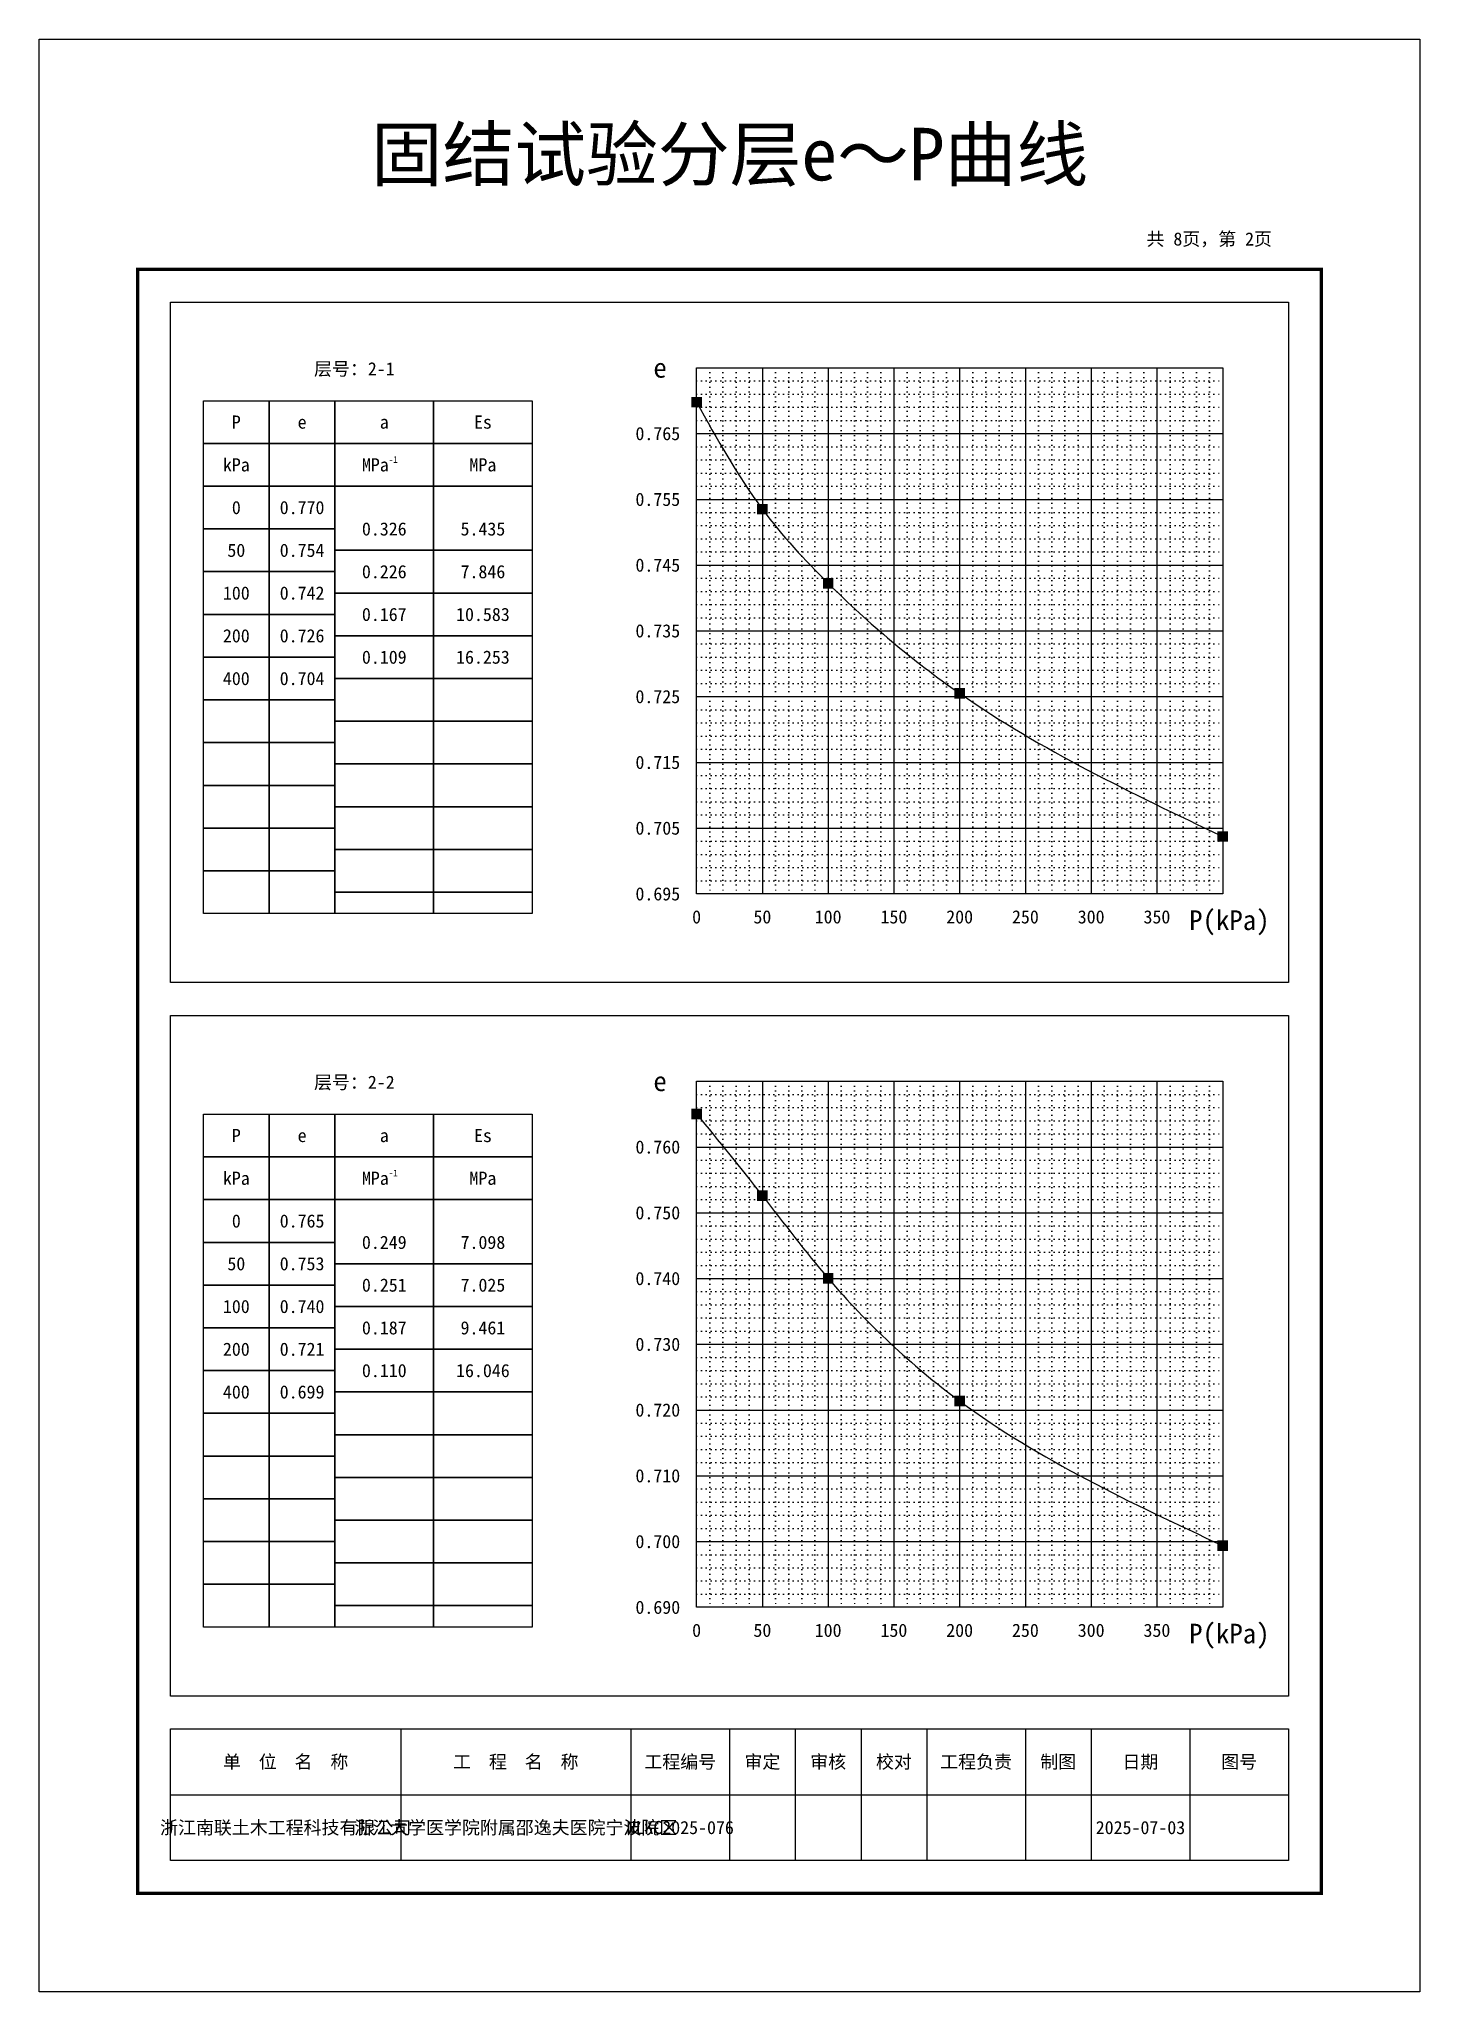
# Model space of a CAD drawing. Extents: x 0 to 1680, y 0 to 297.
# Drawn here: x 210 to 420, y 0 to 297 of the extents above; entities that cross this region are included whole.
import ezdxf
from ezdxf.enums import TextEntityAlignment as Align

# ---------------------------------------------------------------- set-up
doc = ezdxf.new("R2010")
doc.units = 0
doc.linetypes.add('DOT', pattern=[6.35, 0, -6.35])
doc.layers.get('0').update_dxf_attribs({"linetype": 'CONTINUOUS'})
doc.styles.add('XT', font='')
doc.styles.get('XT').set_extended_font_data('SimSun')

msp = doc.modelspace()

# ---------------------------------------------------------------- texts
at = {"style": 'XT'}
for s, height, p in [('固结试验分层e～P曲线', 8, (315, 279.5)), ('P', 2, (240, 238.75)), ('e', 2, (250, 238.75)), ('a', 2, (262.5, 238.75)), ('Es', 2, (277.5, 238.75)), ('kPa', 2, (240, 232.25)), ('MPa  ', 2, (262.5, 232.25)), ('MPa', 2, (277.5, 232.25)), ('0', 2, (240, 225.75)), ('0.770', 2, (250, 225.75)), ('0.326', 2, (262.5, 222.5)), ('5.435', 2, (277.5, 222.5)), ('50', 2, (240, 219.25)), ('0.754', 2, (250, 219.25)), ('0.226', 2, (262.5, 216)), ('7.846', 2, (277.5, 216)), ('100', 2, (240, 212.75)), ('0.742', 2, (250, 212.75)), ('0.167', 2, (262.5, 209.5)), ('10.583', 2, (277.5, 209.5)), ('200', 2, (240, 206.25)), ('0.726', 2, (250, 206.25)), ('0.109', 2, (262.5, 203)), ('16.253', 2, (277.5, 203)), ('400', 2, (240, 199.75)), ('0.704', 2, (250, 199.75)), ('P', 2, (240, 130.25)), ('e', 2, (250, 130.25)), ('a', 2, (262.5, 130.25)), ('Es', 2, (277.5, 130.25)), ('kPa', 2, (240, 123.75)), ('MPa  ', 2, (262.5, 123.75)), ('MPa', 2, (277.5, 123.75)), ('0', 2, (240, 117.25)), ('0.765', 2, (250, 117.25)), ('0.249', 2, (262.5, 114)), ('7.098', 2, (277.5, 114)), ('50', 2, (240, 110.75)), ('0.753', 2, (250, 110.75)), ('0.251', 2, (262.5, 107.5)), ('7.025', 2, (277.5, 107.5)), ('100', 2, (240, 104.25)), ('0.740', 2, (250, 104.25)), ('0.187', 2, (262.5, 101)), ('9.461', 2, (277.5, 101)), ('200', 2, (240, 97.75)), ('0.721', 2, (250, 97.75)), ('0.110', 2, (262.5, 94.5)), ('16.046', 2, (277.5, 94.5)), ('400', 2, (240, 91.25)), ('0.699', 2, (250, 91.25)), ('单  位  名  称', 2, (247.5, 35)), ('工  程  名  称', 2, (282.5, 35)), ('工程编号', 2, (307.5, 35)), ('审定', 2, (320, 35)), ('审核', 2, (330, 35)), ('校对', 2, (340, 35)), ('工程负责', 2, (352.5, 35)), ('制图', 2, (365, 35)), ('日期', 2, (377.5, 35)), ('图号', 2, (392.5, 35)), ('浙江南联土木工程科技有限公司', 2, (247.5, 25)), ('浙江大学医学院附属邵逸夫医院宁波院区', 2, (282.5, 25)), ('NLKC2025-076', 2, (307.5, 25)), ('2025-07-03', 2, (377.5, 25))]:
    msp.add_text(s, height=height, dxfattribs=at).set_placement(p, align=Align.MIDDLE_CENTER)
for s, p in [('共 8页，第 2页', (397.5, 265)), ('层号：', (260, 245.25)), ('层号：', (260, 136.75))]:
    msp.add_text(s, height=2, dxfattribs=at).set_placement(p, align=Align.BOTTOM_RIGHT)
for s, height, p in [('2-1', 2, (260, 245.25)), (' -1', 1, (262.5, 232.25)), ('2-2', 2, (260, 136.75)), (' -1', 1, (262.5, 123.75))]:
    msp.add_text(s, height=height, dxfattribs=at).set_placement(p, align=Align.BOTTOM_LEFT)
for s, height, p in [(' e ', 3, (307.5, 247)), ('0.765', 2, (307.5, 237)), ('0.755', 2, (307.5, 227)), ('0.745', 2, (307.5, 217)), ('0.735', 2, (307.5, 207)), ('0.725', 2, (307.5, 197)), ('0.715', 2, (307.5, 187)), ('0.705', 2, (307.5, 177)), ('0.695', 2, (307.5, 167)), (' e ', 3, (307.5, 138.5)), ('0.760', 2, (307.5, 128.5)), ('0.750', 2, (307.5, 118.5)), ('0.740', 2, (307.5, 108.5)), ('0.730', 2, (307.5, 98.5)), ('0.720', 2, (307.5, 88.5)), ('0.710', 2, (307.5, 78.5)), ('0.700', 2, (307.5, 68.5)), ('0.690', 2, (307.5, 58.5))]:
    msp.add_text(s, height=height, dxfattribs=at).set_placement(p, align=Align.MIDDLE_RIGHT)
for s, height, p in [('0', 2, (310, 164.5)), ('50', 2, (320, 164.5)), ('100', 2, (330, 164.5)), ('150', 2, (340, 164.5)), ('200', 2, (350, 164.5)), ('250', 2, (360, 164.5)), ('300', 2, (370, 164.5)), ('350', 2, (380, 164.5)), (' P(kPa)', 3, (390, 164.5)), ('0', 2, (310, 56)), ('50', 2, (320, 56)), ('100', 2, (330, 56)), ('150', 2, (340, 56)), ('200', 2, (350, 56)), ('250', 2, (360, 56)), ('300', 2, (370, 56)), ('350', 2, (380, 56)), (' P(kPa)', 3, (390, 56))]:
    msp.add_text(s, height=height, dxfattribs=at).set_placement(p, align=Align.TOP_CENTER)

# ---------------------------------------------------------------- linework, layer by layer
at = {"color": 245, "linetype": 'Continuous'}
msp.add_lwpolyline([(210, 297), (420, 297), (420, 0), (210, 0)], close=True, dxfattribs=at)
at = {"linetype": 'Continuous', "const_width": 0.5}
msp.add_lwpolyline([(225, 262), (405, 262), (405, 15), (225, 15)], close=True, dxfattribs=at)
at = {"linetype": 'Continuous'}
for points in [[(230, 257), (400, 257), (400, 153.5), (230, 153.5)], [(310, 247), (390, 247), (390, 167), (310, 167)], [(235, 242), (285, 242), (285, 164), (235, 164)], [(245, 242), (245, 164)], [(255, 242), (255, 164)], [(270, 242), (270, 164)], [(235, 235.5), (285, 235.5)], [(235, 229), (285, 229)], [(235, 222.5), (255, 222.5)], [(255, 219.25), (285, 219.25)], [(235, 216), (255, 216)], [(255, 212.75), (285, 212.75)], [(235, 209.5), (255, 209.5)], [(255, 206.25), (285, 206.25)], [(235, 203), (255, 203)], [(255, 199.75), (285, 199.75)], [(235, 196.5), (255, 196.5)], [(255, 193.25), (285, 193.25)], [(235, 190), (255, 190)], [(255, 186.75), (285, 186.75)], [(235, 183.5), (255, 183.5)], [(255, 180.25), (285, 180.25)], [(235, 177), (255, 177)], [(255, 173.75), (285, 173.75)], [(235, 170.5), (255, 170.5)], [(255, 167.25), (285, 167.25)], [(230, 148.5), (400, 148.5), (400, 45), (230, 45)], [(310, 138.5), (390, 138.5), (390, 58.5), (310, 58.5)], [(235, 133.5), (285, 133.5), (285, 55.5), (235, 55.5)], [(245, 133.5), (245, 55.5)], [(255, 133.5), (255, 55.5)], [(270, 133.5), (270, 55.5)], [(235, 127), (285, 127)], [(235, 120.5), (285, 120.5)], [(235, 114), (255, 114)], [(255, 110.75), (285, 110.75)], [(235, 107.5), (255, 107.5)], [(255, 104.25), (285, 104.25)], [(235, 101), (255, 101)], [(255, 97.75), (285, 97.75)], [(235, 94.5), (255, 94.5)], [(255, 91.25), (285, 91.25)], [(235, 88), (255, 88)], [(255, 84.75), (285, 84.75)], [(235, 81.5), (255, 81.5)], [(255, 78.25), (285, 78.25)], [(235, 75), (255, 75)], [(255, 71.75), (285, 71.75)], [(235, 68.5), (255, 68.5)], [(255, 65.25), (285, 65.25)], [(235, 62), (255, 62)], [(255, 58.75), (285, 58.75)], [(230, 40), (400, 40), (400, 20), (230, 20)]]:
    msp.add_lwpolyline(points, close=True, dxfattribs=at)
at = {"color": 79, "linetype": 'DOT', "ltscale": 0.1}
for points in [[(312, 247), (312, 167)], [(314, 247), (314, 167)], [(316, 247), (316, 167)], [(318, 247), (318, 167)], [(322, 247), (322, 167)], [(324, 247), (324, 167)], [(326, 247), (326, 167)], [(328, 247), (328, 167)], [(332, 247), (332, 167)], [(334, 247), (334, 167)], [(336, 247), (336, 167)], [(338, 247), (338, 167)], [(342, 247), (342, 167)], [(344, 247), (344, 167)], [(346, 247), (346, 167)], [(348, 247), (348, 167)], [(352, 247), (352, 167)], [(354, 247), (354, 167)], [(356, 247), (356, 167)], [(358, 247), (358, 167)], [(362, 247), (362, 167)], [(364, 247), (364, 167)], [(366, 247), (366, 167)], [(368, 247), (368, 167)], [(372, 247), (372, 167)], [(374, 247), (374, 167)], [(376, 247), (376, 167)], [(378, 247), (378, 167)], [(382, 247), (382, 167)], [(384, 247), (384, 167)], [(386, 247), (386, 167)], [(388, 247), (388, 167)], [(310, 245), (390, 245)], [(310, 243), (390, 243)], [(310, 241), (390, 241)], [(310, 239), (390, 239)], [(310, 235), (390, 235)], [(310, 233), (390, 233)], [(310, 231), (390, 231)], [(310, 229), (390, 229)], [(310, 225), (390, 225)], [(310, 223), (390, 223)], [(310, 221), (390, 221)], [(310, 219), (390, 219)], [(310, 215), (390, 215)], [(310, 213), (390, 213)], [(310, 211), (390, 211)], [(310, 209), (390, 209)], [(310, 205), (390, 205)], [(310, 203), (390, 203)], [(310, 201), (390, 201)], [(310, 199), (390, 199)], [(310, 195), (390, 195)], [(310, 193), (390, 193)], [(310, 191), (390, 191)], [(310, 189), (390, 189)], [(310, 185), (390, 185)], [(310, 183), (390, 183)], [(310, 181), (390, 181)], [(310, 179), (390, 179)], [(310, 175), (390, 175)], [(310, 173), (390, 173)], [(310, 171), (390, 171)], [(310, 169), (390, 169)], [(312, 138.5), (312, 58.5)], [(314, 138.5), (314, 58.5)], [(316, 138.5), (316, 58.5)], [(318, 138.5), (318, 58.5)], [(322, 138.5), (322, 58.5)], [(324, 138.5), (324, 58.5)], [(326, 138.5), (326, 58.5)], [(328, 138.5), (328, 58.5)], [(332, 138.5), (332, 58.5)], [(334, 138.5), (334, 58.5)], [(336, 138.5), (336, 58.5)], [(338, 138.5), (338, 58.5)], [(342, 138.5), (342, 58.5)], [(344, 138.5), (344, 58.5)], [(346, 138.5), (346, 58.5)], [(348, 138.5), (348, 58.5)], [(352, 138.5), (352, 58.5)], [(354, 138.5), (354, 58.5)], [(356, 138.5), (356, 58.5)], [(358, 138.5), (358, 58.5)], [(362, 138.5), (362, 58.5)], [(364, 138.5), (364, 58.5)], [(366, 138.5), (366, 58.5)], [(368, 138.5), (368, 58.5)], [(372, 138.5), (372, 58.5)], [(374, 138.5), (374, 58.5)], [(376, 138.5), (376, 58.5)], [(378, 138.5), (378, 58.5)], [(382, 138.5), (382, 58.5)], [(384, 138.5), (384, 58.5)], [(386, 138.5), (386, 58.5)], [(388, 138.5), (388, 58.5)], [(310, 136.5), (390, 136.5)], [(310, 134.5), (390, 134.5)], [(310, 132.5), (390, 132.5)], [(310, 130.5), (390, 130.5)], [(310, 126.5), (390, 126.5)], [(310, 124.5), (390, 124.5)], [(310, 122.5), (390, 122.5)], [(310, 120.5), (390, 120.5)], [(310, 116.5), (390, 116.5)], [(310, 114.5), (390, 114.5)], [(310, 112.5), (390, 112.5)], [(310, 110.5), (390, 110.5)], [(310, 106.5), (390, 106.5)], [(310, 104.5), (390, 104.5)], [(310, 102.5), (390, 102.5)], [(310, 100.5), (390, 100.5)], [(310, 96.5), (390, 96.5)], [(310, 94.5), (390, 94.5)], [(310, 92.5), (390, 92.5)], [(310, 90.5), (390, 90.5)], [(310, 86.5), (390, 86.5)], [(310, 84.5), (390, 84.5)], [(310, 82.5), (390, 82.5)], [(310, 80.5), (390, 80.5)], [(310, 76.5), (390, 76.5)], [(310, 74.5), (390, 74.5)], [(310, 72.5), (390, 72.5)], [(310, 70.5), (390, 70.5)], [(310, 66.5), (390, 66.5)], [(310, 64.5), (390, 64.5)], [(310, 62.5), (390, 62.5)], [(310, 60.5), (390, 60.5)]]:
    msp.add_lwpolyline(points, dxfattribs=at)
at = {"linetype": 'Continuous'}
for points in [[(320, 247), (320, 167)], [(330, 247), (330, 167)], [(340, 247), (340, 167)], [(350, 247), (350, 167)], [(360, 247), (360, 167)], [(370, 247), (370, 167)], [(380, 247), (380, 167)], [(310, 237), (390, 237)], [(310, 227), (390, 227)], [(310, 217), (390, 217)], [(310, 207), (390, 207)], [(310, 197), (390, 197)], [(310, 187), (390, 187)], [(310, 177), (390, 177)], [(320, 138.5), (320, 58.5)], [(330, 138.5), (330, 58.5)], [(340, 138.5), (340, 58.5)], [(350, 138.5), (350, 58.5)], [(360, 138.5), (360, 58.5)], [(370, 138.5), (370, 58.5)], [(380, 138.5), (380, 58.5)], [(310, 128.5), (390, 128.5)], [(310, 118.5), (390, 118.5)], [(310, 108.5), (390, 108.5)], [(310, 98.5), (390, 98.5)], [(310, 88.5), (390, 88.5)], [(310, 78.5), (390, 78.5)], [(310, 68.5), (390, 68.5)], [(265, 40), (265, 20)], [(300, 40), (300, 20)], [(315, 40), (315, 20)], [(325, 40), (325, 20)], [(335, 40), (335, 20)], [(345, 40), (345, 20)], [(360, 40), (360, 20)], [(370, 40), (370, 20)], [(385, 40), (385, 20)], [(400, 40), (400, 20)], [(230, 30), (400, 30)]]:
    msp.add_lwpolyline(points, dxfattribs=at)
at = {"color": 1, "linetype": 'Continuous', "const_width": 1.6}
for points in [[(309.2, 241.78), (310.8, 241.78)], [(319.2, 225.5), (320.8, 225.5)], [(329.2, 214.22), (330.8, 214.22)], [(349.2, 197.5), (350.8, 197.5)], [(389.2, 175.72), (390.8, 175.72)], [(309.2, 133.53), (310.8, 133.53)], [(319.2, 121.09), (320.8, 121.09)], [(329.2, 108.53), (330.8, 108.53)], [(349.2, 89.87), (350.8, 89.87)], [(389.2, 67.87), (390.8, 67.87)]]:
    msp.add_lwpolyline(points, dxfattribs=at)
at = {"color": 1, "linetype": 'Continuous'}
for points in [[(310, 241.78), (320, 225.5), (330, 214.22), (350, 197.5), (390, 175.72)], [(310, 133.53), (320, 121.09), (330, 108.53), (350, 89.87), (390, 67.87)]]:
    msp.add_spline(points, degree=3, dxfattribs=at).dxf.unprotected_set("ltscale", 0)

msp.set_redraw_order([(e.dxf.handle, doc.entitydb.next_handle()) for e in msp.query("TEXT MTEXT ATTDEF DIMENSION ARC_DIMENSION")])  # texts and dimensions are drawn at this point

doc.saveas('drawing.dxf')
